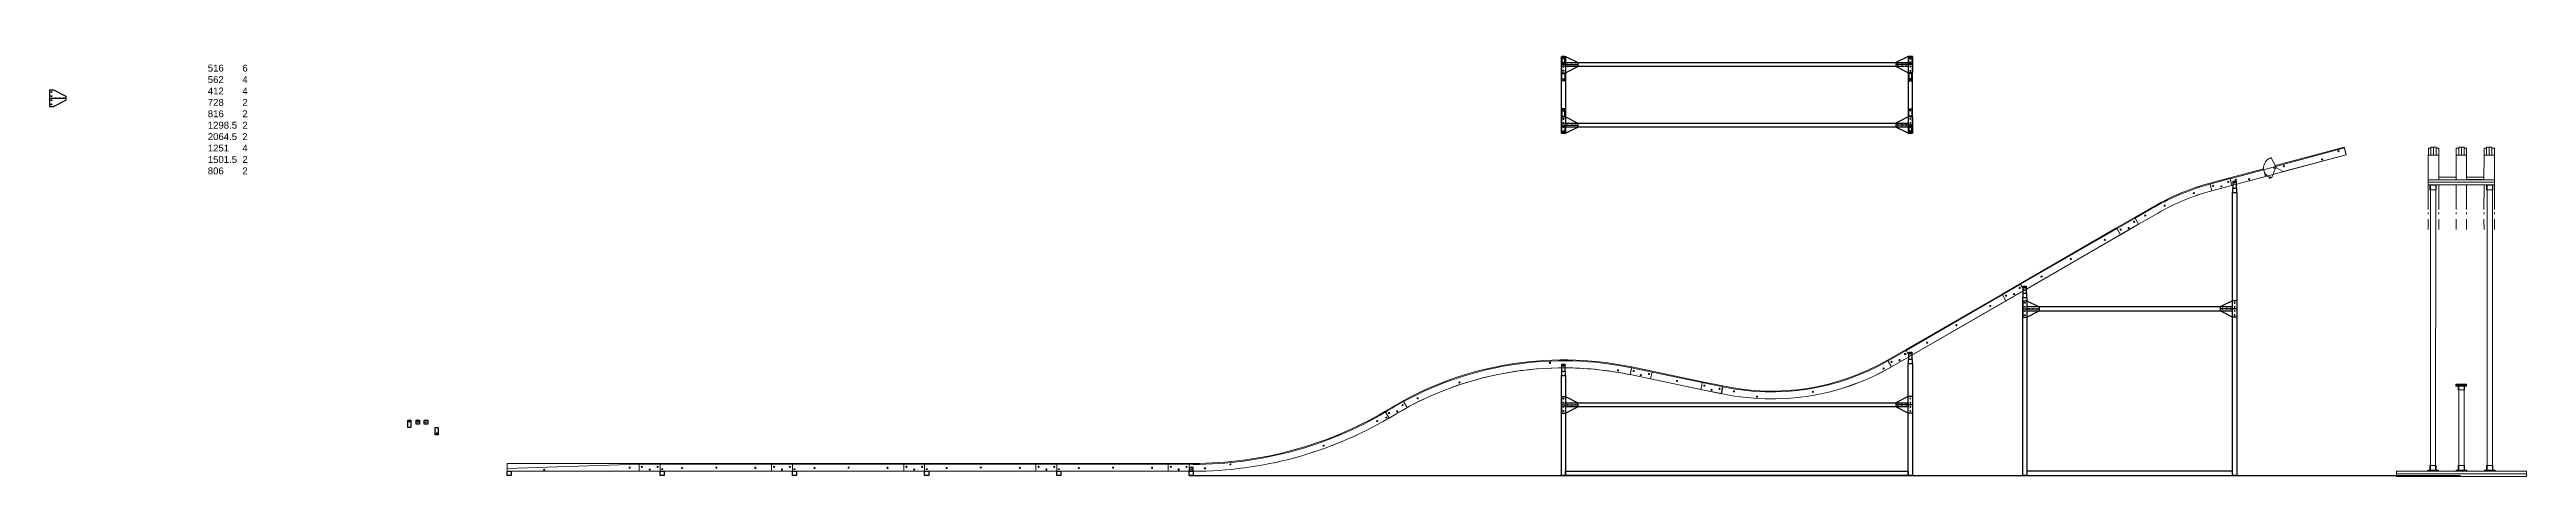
# Model space of a CAD drawing. Header units: millimetres. Extents: x -5533 to 28368, y -10878 to 14029.
# Drawn here: x -3339 to 14740, y -38 to 3079 of the extents above; entities that cross this region are included whole.
import ezdxf

# ---------------------------------------------------------------- set-up
doc = ezdxf.new("R2010")
doc.units = ezdxf.units.MM
doc.layers.add('newTrack', color=7, linetype='Continuous', lineweight=20)
doc.layers.add('registration marking', color=7, linetype='Continuous', lineweight=20)
doc.styles.get("Standard").update_dxf_attribs({"font": 'arial.ttf'})

# ---------------------------------------------------------------- blocks, each defined once
blk = doc.blocks.new('01A')
at = {"layer": 'newTrack'}
for p, q in [((0, 19), (965, 51)), ((0, 0), (0, 19)), ((1118, 0), (0, 0)), ((965, 51), (1118, 51)), ((1118, 51), (1118, 0))]:
    blk.add_line(p, q, dxfattribs=at)
for centre in [(984, 32), (1041, 13), (1099, 32)]:
    blk.add_circle(centre, 4, dxfattribs=at)
at = {"layer": 'registration marking', "color": 7, "transparency": 33554687}
for centre in [(271, 11), (895, 26)]:
    blk.add_circle(centre, 4, dxfattribs=at)
blk = doc.blocks.new('01B')
at = {"layer": 'newTrack'}
for p, q in [((0, 0), (0, 57)), ((0, 57), (965, 57)), ((965, 0), (0, 0)), ((965, 57), (965, 0)), ((965, 0), (965, 57))]:
    blk.add_line(p, q, dxfattribs=at)
at = {"layer": 'registration marking', "color": 7, "transparency": 33554687}
for centre in [(271, 11), (895, 26)]:
    blk.add_circle(centre, 4, dxfattribs=at)
blk = doc.blocks.new('02B')
blk.add_circle((1133, 415), 3)
at = {"layer": 'newTrack'}
for p, q in [((965, 457), (1930, 457)), ((965, 400), (965, 457)), ((1930, 400), (965, 400)), ((1930, 457), (1930, 400))]:
    blk.add_line(p, q, dxfattribs=at)
for centre in [(984, 432), (1041, 413), (1099, 432)]:
    blk.add_circle(centre, 4, dxfattribs=at)
at = {"layer": 'registration marking', "color": 7, "transparency": 33554687}
for centre in [(1278, 423), (1528, 427), (1812, 425)]:
    blk.add_circle(centre, 4, dxfattribs=at)
blk = doc.blocks.new('02A')
blk.add_circle((15, 15), 3)
at = {"layer": 'newTrack'}
for p, q in [((0, 0), (0, 51)), ((0, 51), (965, 51)), ((965, 0), (0, 0)), ((965, 51), (965, 0))]:
    blk.add_line(p, q, dxfattribs=at)
for centre in [(832, 32), (889, 13), (946, 32)]:
    blk.add_circle(centre, 4, dxfattribs=at)
at = {"layer": 'registration marking', "color": 7, "transparency": 33554687}
for centre in [(161, 23), (410, 27), (695, 25)]:
    blk.add_circle(centre, 4, dxfattribs=at)
blk = doc.blocks.new('03A')
for centre in [(1439, 393), (15, 15)]:
    blk.add_circle(centre, 3)
at = {"layer": 'newTrack'}
for p, q in [((1591, 465), (1565, 509)), ((31, 51), (0, 51)), ((0, 51), (0, 0)), ((0, 0), (31, 0))]:
    blk.add_line(p, q, dxfattribs=at)
for centre in [(1460, 425), (1519, 438), (1558, 483)]:
    blk.add_circle(centre, 4, dxfattribs=at)
for centre, radius, start, end in [((32, 2818), 2768, 269.974, 300.3657), ((32, 2818), 2818, 269.974, 300.3828), ((2732, -1632), 2438, 118.5979, 122.242), ((2732, -1632), 2387, 118.5591, 122.2617)]:
    blk.add_arc(centre, radius, start, end, dxfattribs=at)
at = {"layer": 'registration marking', "color": 7, "transparency": 33554687}
for centre in [(1372, 366), (1372, 366), (982, 187), (982, 187), (115, 21), (115, 21), (301, 50), (301, 50)]:
    blk.add_circle(centre, 4, dxfattribs=at)
blk = doc.blocks.new('04A')
blk.add_circle((1141, 305), 3)
at = {"layer": 'newTrack'}
for p, q in [((1629, 240), (1778, 209)), ((1788, 259), (1639, 290)), ((1778, 209), (1788, 259)), ((-26, 44), (0, 0))]:
    blk.add_line(p, q, dxfattribs=at)
for centre in [(1654, 267), (1706, 237), (1766, 244)]:
    blk.add_circle(centre, 4, dxfattribs=at)
for radius, end in [(2438, 118.5973), (2387, 118.5585)]:
    blk.add_arc((1141, -2097), radius, 78.2203, end, dxfattribs=at)
at = {"layer": 'registration marking', "color": 7, "transparency": 33554687}
for centre in [(383, 183), (1043, 326), (1540, 272), (77, 68)]:
    blk.add_circle(centre, 4, dxfattribs=at)
blk = doc.blocks.new('05A')
at = {"layer": 'newTrack'}
for p, q in [((10, 50), (0, 0)), ((526, -58), (10, 50)), ((0, 0), (516, -108)), ((516, -108), (526, -58))]:
    blk.add_line(p, q, dxfattribs=at)
for centre in [(392, -49), (444, -80), (503, -73)]:
    blk.add_circle(centre, 4, dxfattribs=at)
at = {"layer": 'registration marking', "color": 7, "transparency": 33554687}
blk.add_circle((192, -15), 4, dxfattribs=at)
blk = doc.blocks.new('06A')
at = {"layer": 'newTrack'}
for p, q in [((1217, 239), (1349, 315)), ((1374, 271), (1242, 195)), ((1349, 315), (1374, 271)), ((0, 0), (10, 50)), ((10, 50), (11, 50))]:
    blk.add_line(p, q, dxfattribs=at)
for centre in [(1243, 232), (1302, 244), (1342, 289)]:
    blk.add_circle(centre, 4, dxfattribs=at)
for radius, start in [(1748, 257.8453), (1697, 257.8397)]:
    blk.add_arc((368, 1709), radius, start, 300, dxfattribs=at)
at = {"layer": 'registration marking', "color": 7, "transparency": 33554687}
for centre in [(1185, 183), (92, 17), (669, 13), (261, -22)]:
    blk.add_circle(centre, 4, dxfattribs=at)
blk = doc.blocks.new('07A')
at = {"layer": 'newTrack'}
for p, q in [((521, 293), (668, 333)), ((681, 284), (534, 244)), ((668, 333), (681, 284)), ((-25, 44), (117, 126)), ((0, 0), (-25, 44)), ((142, 82), (0, 0))]:
    blk.add_line(p, q, dxfattribs=at)
for centre in [(544, 280), (604, 276), (655, 310)]:
    blk.add_circle(centre, 4, dxfattribs=at)
for radius in [1676, 1626]:
    blk.add_arc((955, -1326), radius, 105, 120, dxfattribs=at)
at = {"layer": 'registration marking', "color": 7, "transparency": 33554687}
for centre in [(403, 228), (49, 64), (190, 136)]:
    blk.add_circle(centre, 4, dxfattribs=at)
blk = doc.blocks.new('08A')
blk.add_circle((20, 20), 3)
at = {"color": 7, "linetype": 'Continuous', "lineweight": 5, "transparency": 33554687}
blk.add_circle((307, 128), 2.5, dxfattribs=at)
at = {"layer": 'newTrack', "color": 7, "linetype": 'Continuous', "lineweight": 5, "transparency": 33554687}
for p, q in [((-13, 49), (821, 273)), ((834, 224), (0, 0)), ((821, 273), (834, 224)), ((0, 0), (-13, 49))]:
    blk.add_line(p, q, dxfattribs=at)
at = {"layer": 'registration marking', "color": 7, "linetype": 'Continuous', "lineweight": 5, "transparency": 33554687}
for centre in [(659, 190), (778, 249), (29, 41), (29, 41), (125, 45), (379, 140)]:
    blk.add_circle(centre, 4, dxfattribs=at)
blk = doc.blocks.new('03B')
for centre in [(1591, 393), (167, 15)]:
    blk.add_circle(centre, 3)
at = {"layer": 'newTrack'}
for p, q in [((1612, 388), (1583, 437)), ((0, 57), (0, 0)), ((183, 57), (0, 57)), ((0, 0), (183, 0))]:
    blk.add_line(p, q, dxfattribs=at)
for centre in [(19, 32), (76, 13), (133, 32)]:
    blk.add_circle(centre, 4, dxfattribs=at)
for centre, radius, start, end in [((185, 2818), 2761, 269.974, 300.3636), ((185, 2818), 2818, 269.974, 300.3828), ((2884, -1632), 2445, 122.1753, 122.2395), ((2884, -1632), 2387, 122.2173, 122.2617)]:
    blk.add_arc(centre, radius, start, end, dxfattribs=at)
at = {"layer": 'registration marking', "color": 7, "transparency": 33554687}
for centre in [(1525, 366), (1134, 187), (268, 21), (454, 50)]:
    blk.add_circle(centre, 4, dxfattribs=at)
blk = doc.blocks.new('04B')
blk.add_circle((1273, 383), 3)
at = {"layer": 'newTrack'}
for p, q in [((1772, 373), (1760, 317)), ((0, 0), (-29, 49))]:
    blk.add_line(p, q, dxfattribs=at)
for centre in [(0, 37), (59, 49), (99, 95)]:
    blk.add_circle(centre, 4, dxfattribs=at)
for radius, end in [(2445, 122.1753), (2387, 122.2173)]:
    blk.add_arc((1273, -2020), radius, 78.22, end, dxfattribs=at)
at = {"layer": 'registration marking', "color": 7, "transparency": 33554687}
for centre in [(1175, 403), (515, 260), (1671, 349), (209, 145)]:
    blk.add_circle(centre, 4, dxfattribs=at)
blk = doc.blocks.new('05B')
at = {"layer": 'newTrack'}
for p, q in [((12, 56), (0, 0)), ((527, -52), (12, 56)), ((0, 0), (516, -108)), ((516, -108), (527, -52))]:
    blk.add_line(p, q, dxfattribs=at)
for centre in [(25, 27), (77, -3), (137, 4)]:
    blk.add_circle(centre, 4, dxfattribs=at)
at = {"layer": 'registration marking', "color": 7, "transparency": 33554687}
blk.add_circle((342, -47), 4, dxfattribs=at)
blk = doc.blocks.new('06B')
at = {"layer": 'newTrack'}
for p, q in [((1363, 213), (1391, 164)), ((0, 0), (12, 56)), ((149, -31), (0, 0)), ((12, 56), (161, 25))]:
    blk.add_line(p, q, dxfattribs=at)
for centre in [(25, 27), (77, -3), (137, 4)]:
    blk.add_circle(centre, 4, dxfattribs=at)
for radius, start in [(1691, 257.839), (1748, 257.8453)]:
    blk.add_arc((517, 1678), radius, start, 300, dxfattribs=at)
at = {"layer": 'registration marking', "color": 7, "transparency": 33554687}
for centre in [(1334, 152), (242, -14), (410, -53), (818, -18)]:
    blk.add_circle(centre, 4, dxfattribs=at)
blk = doc.blocks.new('07B')
at = {"layer": 'newTrack'}
for p, q in [((651, 376), (666, 321)), ((102, 125), (245, 208)), ((-29, 49), (102, 125)), ((0, 0), (-29, 49)), ((131, 76), (0, 0)), ((274, 158), (131, 76))]:
    blk.add_line(p, q, dxfattribs=at)
for centre in [(1, 37), (60, 49), (100, 94)]:
    blk.add_circle(centre, 4, dxfattribs=at)
for radius in [1683, 1626]:
    blk.add_arc((1087, -1250), radius, 105, 120, dxfattribs=at)
at = {"layer": 'registration marking', "color": 7, "transparency": 33554687}
for centre in [(322, 212), (535, 304), (181, 140)]:
    blk.add_circle(centre, 4, dxfattribs=at)
blk = doc.blocks.new('08B')
blk.add_circle((167, 59), 3)
at = {"color": 7, "linetype": 'Continuous', "lineweight": 5, "transparency": 33554687}
blk.add_circle((176, 80), 4, dxfattribs=at)
at = {"layer": 'newTrack', "color": 7, "linetype": 'Continuous', "lineweight": 5, "transparency": 33554687}
for p, q in [((-15, 55), (377, 160)), ((0, 0), (-15, 55)), ((392, 105), (0, 0)), ((377, 160), (392, 105))]:
    blk.add_line(p, q, dxfattribs=at)
at = {"layer": 'newTrack'}
for centre in [(10, 36), (70, 32), (121, 65)]:
    blk.add_circle(centre, 4, dxfattribs=at)
at = {"layer": 'registration marking', "color": 7, "linetype": 'Continuous', "lineweight": 5, "transparency": 33554687}
for centre in [(176, 80), (273, 85)]:
    blk.add_circle(centre, 4, dxfattribs=at)
blk = doc.blocks.new('09B')
at = {"layer": 'newTrack', "color": 7, "linetype": 'Continuous', "lineweight": 5, "transparency": 33554687}
for p, q in [((-517, -79), (-15, 55)), ((0, 0), (-460, -123)), ((-15, 55), (0, 0)), ((0, 0), (-15, 55)), ((-513, -92), (-517, -79)), ((-460, -123), (-513, -92))]:
    blk.add_line(p, q, dxfattribs=at)
at = {"layer": 'registration marking', "color": 7, "linetype": 'Continuous', "lineweight": 5, "transparency": 33554687}
for centre in [(-56, 26), (-455, -84), (-176, -34)]:
    blk.add_circle(centre, 4, dxfattribs=at)
blk = doc.blocks.new('bracev1')
at = {"color": 7, "linetype": 'Continuous', "lineweight": 5, "transparency": 33554687}
for p, q in [((-20, 75), (-32, 69)), ((12, 5), (-20, 75)), ((-38, -66), (-33, -78)), ((-33, -78), (-17, -70)), ((-17, -70), (5, -12))]:
    blk.add_line(p, q, dxfattribs=at)
for centre in [(0, 0), (-28, -69)]:
    blk.add_circle(centre, 2.5)
for radius, start, end in [(76.2, 114.4623, 240.1477), (12.7, 294.4623, 24.4623)]:
    blk.add_arc((0, 0), radius, start, end, dxfattribs=at)
blk = doc.blocks.new('3030挤压直角件')
blk.add_lwpolyline([(0, 53), (22, 53), (22, 0), (0, 0)], close=True)
blk.add_circle((11, 42.5), 3.25)
blk = doc.blocks.new('3030直角L型直接')
blk.add_lwpolyline([(0, 30), (26, 30), (26, 0), (0, 0)], close=True)
blk.add_circle((13, 15), 3.15)
blk = doc.blocks.new('3030固定板')
for p, q in [((-60, 30), (-15, 120)), ((-60, 30), (-15, 120)), ((-60, 0), (-60, 30)), ((-60, 0), (-60, 30)), ((-60, 0), (60, 0)), ((-15, 120), (15, 120)), ((0, 0), (0, 120)), ((60, 30), (15, 120)), ((60, 30), (15, 120)), ((60, 0), (60, 30)), ((60, 0), (60, 30))]:
    blk.add_line(p, q)
for centre in [(-45, 15), (-15, 15), (0, 105), (0, 75), (0, 45), (15, 15), (45, 15)]:
    blk.add_circle(centre, 3)
blk = doc.blocks.new('3030圆弧外边直角')
blk.add_lwpolyline([(0, 0), (26, 0), (26, -28), (0, -28)], close=True)
blk.add_circle((13, -13), 3.25)

msp = doc.modelspace()

# ---------------------------------------------------------------- linework, layer by layer
at = {"linetype": 'ByBlock', "lineweight": 20}
for p, q in [((14032.892, 2359.274), (14032.892, 2359.274)), ((14052.696, 2365.624), (14052.696, 2365.624)), ((14071.167, 2365.624), (14071.167, 2365.624)), ((14092.789, 2359.274), (14092.789, 2359.274)), ((14236.092, 2359.274), (14236.092, 2359.274)), ((14255.896, 2365.624), (14255.896, 2365.624)), ((14274.367, 2365.624), (14274.367, 2365.624)), ((14295.989, 2359.274), (14295.989, 2359.274)), ((14439.292, 2359.274), (14439.292, 2359.274)), ((14459.097, 2365.624), (14459.097, 2365.624)), ((14477.567, 2365.624), (14477.567, 2365.624)), ((14499.189, 2359.274), (14499.189, 2359.274))]:
    msp.add_line(p, q, dxfattribs=at)
at = {"lineweight": 20}
for p, q in [((14022.991, 2308.474), (14022.991, 2128.508)), ((14099.742, 2308.474), (14099.191, 2128.895)), ((14226.742, 2308.474), (14226.191, 2128.508)), ((14302.942, 2308.474), (14302.391, 2128.508)), ((14429.942, 2308.474), (14429.391, 2128.508)), ((14505.591, 2308.474), (14505.656, 2128.508)), ((14023.056, 2090.408), (14023.056, 1910.443)), ((14099.806, 2090.408), (14099.256, 1910.83)), ((14226.806, 2090.408), (14226.256, 1910.443)), ((14303.006, 2090.408), (14302.456, 1910.443)), ((14430.006, 2090.408), (14429.456, 1910.443)), ((14505.656, 2090.408), (14505.721, 1910.443)), ((14023.056, 1890.147), (14023.056, 1876.146)), ((14023.056, 1764.393), (14023.056, 1841.204)), ((14099.49, 1764.393), (14099.256, 1840.817)), ((14099.49, 1890.147), (14099.447, 1876.146)), ((14226.491, 1764.393), (14226.256, 1841.204)), ((14226.491, 1890.147), (14226.448, 1876.146)), ((14302.691, 1764.393), (14302.456, 1841.204)), ((14302.691, 1890.147), (14302.648, 1876.146)), ((14429.691, 1764.393), (14429.456, 1841.204)), ((14429.691, 1890.147), (14429.648, 1876.146)), ((14505.693, 1890.147), (14505.698, 1876.146)), ((14505.693, 1764.393), (14505.721, 1841.204))]:
    msp.add_line(p, q, dxfattribs=at)
msp.add_line((4978.4, -30), (14257.657, -30))
for points in [[(7695.449, 3029), (7725.449, 3029), (7725.449, 2467), (7695.449, 2467)], [(7725.449, 2984), (10227.258, 2984), (10227.258, 2954), (7725.449, 2954)], [(10257.258, 3029), (10227.258, 3029), (10227.258, 2467), (10257.258, 2467)], [(7725.449, 2542), (10227.258, 2542), (10227.258, 2512), (7725.449, 2512)], [(12594.736, 2034.405), (12624.736, 2034.405), (12624.736, 2064.405), (12594.736, 2064.405)], [(12594.736, 2034.405), (12624.736, 2034.405), (12624.736, -30), (12594.736, -30)], [(11063.146, 1268.514), (11093.146, 1268.514), (11093.146, 1298.514), (11063.146, 1298.514)], [(11063.146, 1268.514), (11093.146, 1268.514), (11093.146, -30), (11063.146, -30)], [(11093.146, 1170), (12594.736, 1170), (12594.736, 1200), (11093.146, 1200)], [(7695.449, 698.12), (7725.449, 698.12), (7725.449, 728.12), (7695.449, 728.12)], [(10227.258, 785.914), (10257.258, 785.914), (10257.258, 815.914), (10227.258, 815.914)], [(10227.258, 785.914), (10257.258, 785.914), (10257.258, -30), (10227.258, -30)], [(7695.449, 698.12), (7725.449, 698.12), (7725.449, -30), (7695.449, -30)], [(7725.449, 500), (10227.258, 500), (10227.258, 470), (7725.449, 470)], [(0, 0), (30, 0), (30, -30), (0, -30)], [(1117.6, 0), (1147.6, 0), (1147.6, -30), (1117.6, -30)], [(2082.8, 0), (2112.8, 0), (2112.8, -30), (2082.8, -30)], [(3048, 0), (3078, 0), (3078, -30), (3048, -30)], [(4013.2, 0), (4043.2, 0), (4043.2, -30), (4013.2, -30)], [(4978.4, 0), (5008.4, 0), (5008.4, -30), (4978.4, -30)], [(7725.449, 0), (10227.258, 0), (10227.258, -30), (7725.449, -30)], [(11093.146, -30), (12594.736, -30), (12594.736, 0), (11093.146, 0)]]:
    msp.add_lwpolyline(points, close=True)
for points in [[(14023.541, 2359.274), (14042.591, 2359.274), (14042.591, 2308.474), (14023.541, 2308.474)], [(14042.592, 2365.624), (14061.642, 2365.624), (14061.642, 2308.474), (14042.592, 2308.474)], [(14061.642, 2365.624), (14080.692, 2365.624), (14080.692, 2308.474), (14061.642, 2308.474)], [(14080.692, 2359.274), (14099.742, 2359.274), (14099.742, 2308.474), (14080.692, 2308.474)], [(14226.742, 2359.274), (14245.792, 2359.274), (14245.792, 2308.474), (14226.742, 2308.474)], [(14245.792, 2365.624), (14264.842, 2365.624), (14264.842, 2308.474), (14245.792, 2308.474)], [(14264.842, 2365.624), (14283.892, 2365.624), (14283.892, 2308.474), (14264.842, 2308.474)], [(14283.892, 2359.274), (14302.942, 2359.274), (14302.942, 2308.474), (14283.892, 2308.474)], [(14429.942, 2359.274), (14448.992, 2359.274), (14448.992, 2308.474), (14429.942, 2308.474)], [(14448.992, 2365.624), (14468.042, 2365.624), (14468.042, 2308.474), (14448.992, 2308.474)], [(14468.042, 2365.624), (14487.092, 2365.624), (14487.092, 2308.474), (14468.042, 2308.474)], [(14487.092, 2359.274), (14506.142, 2359.274), (14506.142, 2308.474), (14487.092, 2308.474)], [(14505.692, 2109.458), (14505.692, 2090.408), (14023.075, 2090.408), (14023.075, 2109.458)], [(14505.692, 2128.508), (14505.692, 2109.458), (14023.166, 2109.458), (14023.166, 2128.508)], [(14034.323, 2090.408), (14034.323, 2055.516), (14080.619, 2055.516), (14080.619, 2090.408)], [(14077.269, 2087.509), (14076.779, 6.784), (14038.679, 6.784), (14039.169, 2087.509)], [(14226.191, 2147.558), (14226.191, 2128.508), (14099.22, 2128.933), (14099.22, 2147.983)], [(14429.421, 2147.843), (14429.421, 2128.793), (14302.391, 2128.895), (14302.391, 2147.945)], [(14495.361, 2090.408), (14495.361, 2055.516), (14449.065, 2055.516), (14449.065, 2090.408)], [(14452.414, 2087.509), (14452.905, 6.784), (14491.005, 6.784), (14490.514, 2087.509)], [(14096.732, 0), (14096.732, 6.784), (14018.673, 6.784), (14018.673, 0)], [(14080.85, 6.784), (14080.85, 41.676), (14034.554, 41.676), (14034.554, 6.784)], [(14432.951, 0), (14432.951, 6.784), (14511.011, 6.784), (14511.011, 0)], [(14448.833, 6.784), (14448.833, 41.676), (14495.129, 41.676), (14495.129, 6.784)]]:
    msp.add_lwpolyline(points, close=True, dxfattribs=at)
at = {"color": 252, "lineweight": 20, "true_color": 0x939598}
for points in [[(14224.039, 635.311), (14224.065, 628.527), (14302.124, 628.824), (14302.098, 635.607)], [(14224.065, 628.527), (14224.091, 621.744), (14302.15, 622.04), (14302.124, 628.824)], [(14241.331, 628.824), (14241.331, 593.932), (14287.627, 593.932), (14287.627, 628.824)], [(14284.277, 625.925), (14283.892, 6.784), (14245.792, 6.784), (14246.177, 625.925)], [(14303.871, 0), (14303.871, 6.784), (14225.812, 6.784), (14225.812, 0)], [(14287.99, 6.784), (14287.99, 41.676), (14241.694, 41.676), (14241.694, 6.784)]]:
    msp.add_lwpolyline(points, close=True, dxfattribs=at)
at = {"layer": 'newTrack', "lineweight": 20}
for points in [[(13790.073, -19.05), (14739.611, -19.05), (14739.611, 0), (13790.073, 0)], [(13789.993, -38.1), (14739.531, -38.1), (14739.531, -19.05), (13789.993, -19.05)]]:
    msp.add_lwpolyline(points, close=True, dxfattribs=at)

# ---------------------------------------------------------------- block references
for name, p, rotation in [('3030固定板', (7695.449, 2969), 270), ('3030挤压直角件', (7721.449, 2904), 180), ('3030固定板', (-3339.327, 2723.642), 270), ('3030固定板', (7695.449, 2527), 270), ('3030挤压直角件', (7721.449, 2520), 180), ('02A', (11072.655, 1320.524), 30), ('02B', (10304.785, 415.314), 30), ('02B', (9468.897, -67.286), 30), ('02A', (10236.767, 837.924), 30), ('3030固定板', (11063.146, 1185), 270), ('3030固定板', (7695.449, 485), 270), ('3030挤压直角件', (-502.109, 319.92), 180)]:
    msp.add_blockref(name, p, dxfattribs=dict(rotation=rotation))
at = {"xscale": -1}
for p in [(7721.449, 2976), (7721.449, 2592)]:
    msp.add_blockref('3030挤压直角件', p, dxfattribs=at)
for name, p, rotation in [('3030固定板', (10257.258, 2969), 90), ('3030挤压直角件', (10231.258, 2904), 180), ('3030固定板', (10257.258, 2527), 90), ('3030挤压直角件', (10231.258, 2520), 180), ('3030固定板', (12624.736, 1185), 90), ('3030固定板', (10257.258, 485), 90)]:
    msp.add_blockref(name, p, dxfattribs=dict(at, rotation=rotation))
for name, p in [('3030挤压直角件', (10231.258, 2976)), ('3030挤压直角件', (10231.258, 2592)), ('08A', (12589.736, 2086.905)), ('09B', (13423.909, 2310.421)), ('08B', (12442.529, 2047.461)), ('bracev1', (12897.188, 2215.304)), ('07B', (11776.561, 1726.924)), ('07A', (11908.543, 1803.124)), ('3030挤压直角件', (12598.736, 2064.405)), ('3030挤压直角件', (11067.146, 1298.514)), ('04B', (6437.675, 388.045)), ('04A', (6569.135, 465.143)), ('3030挤压直角件', (7699.449, 728.12)), ('05B', (8197.837, 705.341)), ('05A', (8347.028, 674.228)), ('06B', (8713.437, 597.817)), ('06A', (8862.627, 566.705)), ('3030挤压直角件', (10231.258, 815.914)), ('3030挤压直角件', (-724.109, 319.92)), ('3030圆弧外边直角', (-663.867, 372.92)), ('3030直角L型直接', (-605.282, 342.92)), ('03B', (4826, 0)), ('03A', (4978.4, 0)), ('01B', (0, 0)), ('01A', (0, 0)), ('02B', (0, -400)), ('02A', (1117.6, 0)), ('02B', (965.2, -400)), ('02A', (2082.8, 0)), ('02B', (1930.4, -400)), ('02A', (3048, 0)), ('02B', (2895.6, -400)), ('02A', (4013.2, 0)), ('3030直角L型直接', (4980.4, 0))]:
    msp.add_blockref(name, p)

# ---------------------------------------------------------------- texts
at = {"attachment_point": 1}
for s, width, insert, char_height in [('516       6\\P562       4\\P412       4\\P728       2\\P816       2\\P1298.5  2\\P2064.5  2\\P1251     4\\P1501.5  2\\P806       2', 1744.31038, (-2184.243, 2967.879), 50), ('{\\fSimSun|b0|i0|c134|p2;中间三角形的}', 19.24638, (-719.295, 385.542), 2.5), ('{\\fSimSun|b0|i0|c134|p2;圆弧外边的}', 17.28231, (-660.967, 381.616), 2.5), ('{\\fSimSun|b0|i0|c134|p2;直接一个三角的}', 16.99772, (-603.084, 381.185), 2.5)]:
    msp.add_mtext_dynamic_manual_height_columns(s, width=width, gutter_width=12.5, heights=[0], dxfattribs=dict(at, insert=insert, char_height=char_height))

doc.saveas('drawing.dxf')
